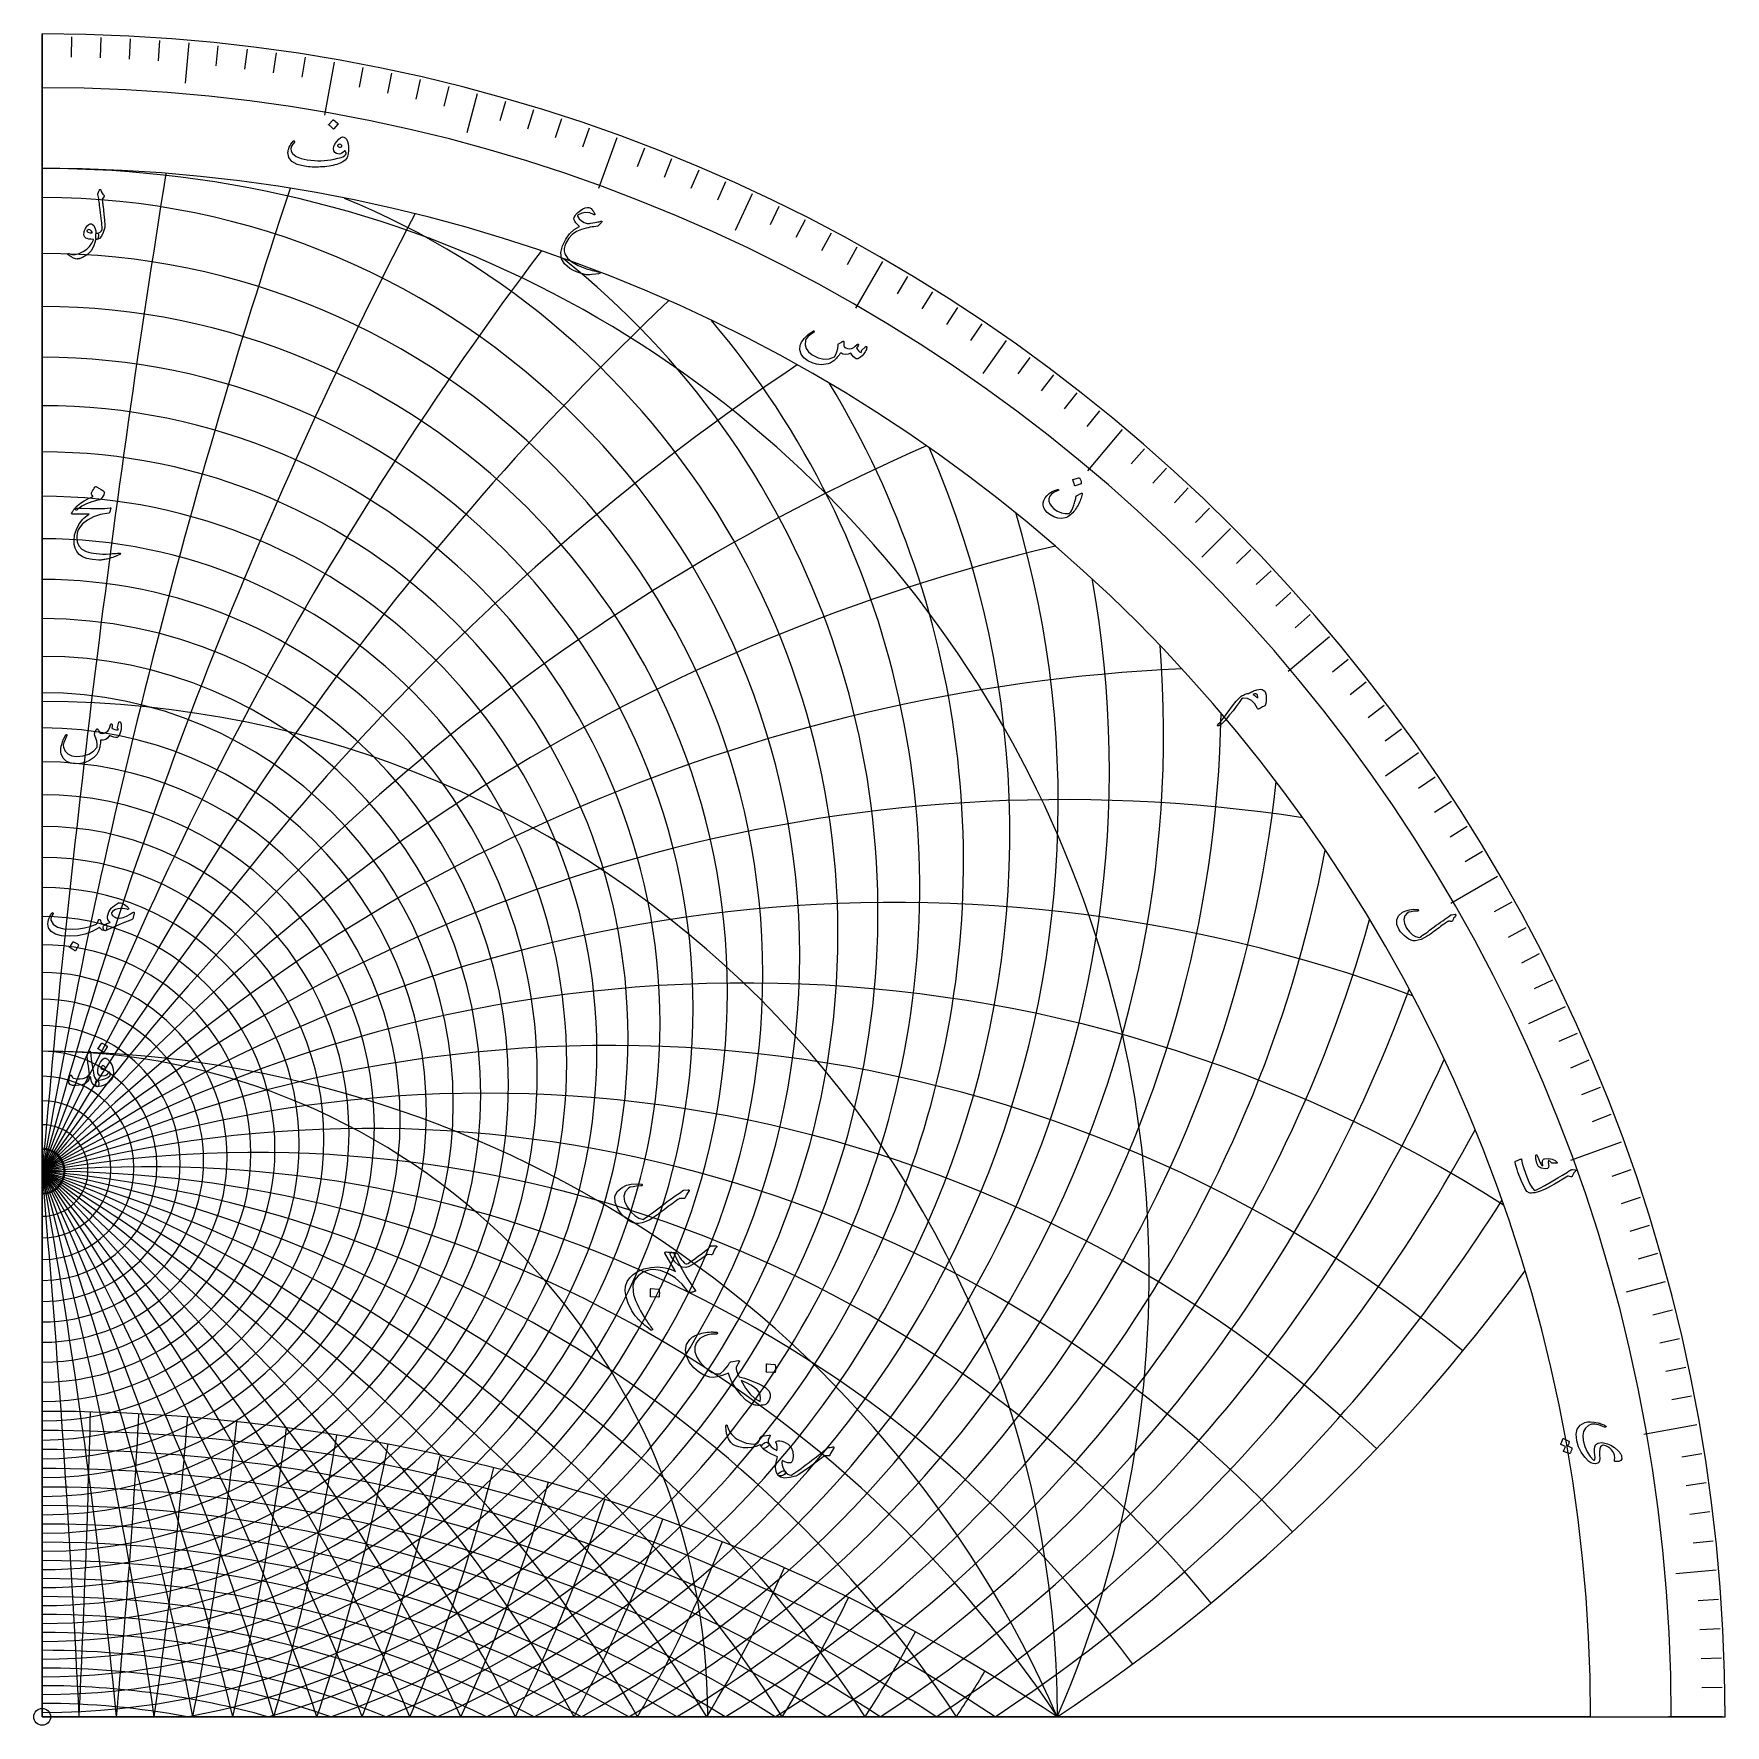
# Model space of a CAD drawing. Header units: millimetres. Extents: x -1 to 135, y -1 to 135.
import ezdxf

# ---------------------------------------------------------------- set-up
doc = ezdxf.new("R2010")
doc.units = ezdxf.units.MM
for name, color, linetype in [('CUT_INNER', 6, 'Continuous'), ('CUT_OUTER', 1, 'Continuous'), ('ENGRAVE', 7, 'Continuous'), ('ENGRAVE_FINE', 8, 'Continuous'), ('TEXT', 5, 'Continuous')]:
    doc.layers.add(name, color=color, linetype=linetype)

msp = doc.modelspace()

# ---------------------------------------------------------------- linework, layer by layer
at = {"layer": 'CUT_INNER'}
msp.add_circle((0, 0), 0.675, dxfattribs=at)
at = {"layer": 'CUT_OUTER'}
for points in [[(0, 135), (0, 135), (0, 0)], [(0, 0), (135, 0), (135, 0)]]:
    msp.add_lwpolyline(points, dxfattribs=at)
msp.add_arc((0, 0), 135, 360, 90, dxfattribs=at)
at = {"layer": 'ENGRAVE'}
for points in [[(0, 0), (0, 135)], [(0, 134.78), (0, 130.46)], [(11.75, 134.27), (11.46, 131.04)], [(23.41, 132.74), (22.65, 128.48)], [(34.88, 130.19), (34.05, 127.06)], [(46.1, 126.66), (44.62, 122.6)], [(0, 0), (0, 124.2)], [(0, 124.2), (0, 0)], [(0, 0), (0, 124.2)], [(0, 124.2), (0, 0)], [(56.96, 122.16), (55.59, 119.22)], [(67.39, 116.73), (65.23, 112.99)], [(77.31, 110.41), (75.45, 107.75)], [(86.64, 103.25), (83.86, 99.94)], [(95.31, 95.31), (93.02, 93.02)], [(103.25, 86.64), (99.94, 83.86)], [(110.41, 77.31), (107.75, 75.45)], [(116.73, 67.39), (112.99, 65.23)], [(122.16, 56.96), (119.22, 55.59)], [(126.66, 46.1), (122.6, 44.62)], [(130.19, 34.88), (127.06, 34.05)], [(132.74, 23.41), (128.48, 22.65)], [(134.27, 11.75), (131.04, 11.46)], [(0, 0), (135, 0)], [(0, 0), (124.2, 0)], [(0, 0), (124.2, 0)], [(124.2, 0), (0, 0)], [(124.2, 0), (0, 0)], [(134.78, 0), (130.46, 0)]]:
    msp.add_lwpolyline(points, dxfattribs=at)
for centre, radius, start, end in [((0, 0), 130.68, 0, 90), ((0, 0), 124.2, 0, 90), ((0, 0), 124.2, 360, 90), ((0, 0), 124.2, 360, 90), ((0, 0), 124.2, 360, 90), ((0, 0), 124.2, 360, 90), ((0, 35.41), 88.79, 336.5, 90), ((0, 35.41), 88.79, 336.5, 90), ((0, 64.55), 67.04, 285.6583, 51.4117), ((0, 64.55), 67.04, 285.6583, 51.4117), ((0, 56.84), 52.21, 270, 90), ((0, 56.84), 52.21, 270, 90), ((0, 51.52), 39.71, 270, 90), ((0, 51.52), 39.71, 270, 90), ((0, 75.96), 85.6, 297.4513, 10.3207), ((0, 75.96), 85.6, 297.4513, 10.3207), ((0, 0), 81.43, 360, 90), ((0, 0), 81.43, 360, 90), ((0, 0), 81.43, 360, 90), ((0, 0), 81.43, 360, 90), ((0, 47.89), 28.71, 270, 90), ((0, 47.89), 28.71, 270, 90), ((0, 45.52), 18.67, 270, 90), ((0, 45.52), 18.67, 270, 90), ((0, 93.58), 110.52, 302.1401, 344.4456), ((0, 93.58), 110.52, 302.1401, 344.4456), ((0, 0), 53.39, 360, 90), ((0, 0), 53.39, 360, 90), ((0, 0), 53.39, 360, 90), ((0, 0), 53.39, 360, 90), ((0, 44.19), 9.2, 270, 90), ((0, 44.19), 9.2, 270, 90), ((0, -35.41), 88.79, 23.5, 90), ((0, -35.41), 88.79, 23.5, 90), ((0, 43.75), 1.75, 270, 90), ((0, 43.75), 1.75, 270, 90), ((0, -53.9), 97.65, 33.5, 90), ((0, -53.9), 97.65, 33.5, 90), ((0, -53.9), 97.65, 33.5, 90), ((0, -53.9), 97.65, 33.5, 90), ((0, 123.03), 147.53, 303.5, 323.7289), ((0, 123.03), 147.53, 303.5, 323.7289), ((0, -123.03), 147.53, 56.5, 90), ((0, -123.03), 147.53, 56.5, 90), ((0, -93.58), 110.52, 57.8599, 90), ((0, -93.58), 110.52, 57.8599, 90), ((0, -75.96), 85.6, 62.5487, 90), ((0, -75.96), 85.6, 62.5487, 90), ((0, -64.55), 67.04, 74.3417, 90), ((0, -64.55), 67.04, 74.3417, 90)]:
    msp.add_arc(centre, radius, start, end, dxfattribs=at)
at = {"layer": 'ENGRAVE_FINE'}
for points in [[(2.35, 134.76), (2.32, 133.14)], [(4.7, 134.7), (4.65, 133.08)], [(7.05, 134.6), (6.97, 132.98)], [(9.4, 134.46), (9.29, 132.84)], [(14.09, 134.05), (13.92, 132.43)], [(16.43, 133.78), (16.23, 132.17)], [(18.76, 133.47), (18.53, 131.87)], [(21.08, 133.12), (20.83, 131.52)], [(25.72, 132.31), (25.41, 130.72)], [(28.02, 131.84), (27.69, 130.25)], [(30.32, 131.33), (29.96, 129.75)], [(32.61, 130.78), (32.22, 129.21)], [(37.15, 129.56), (36.7, 128.01)], [(39.41, 128.89), (38.93, 127.35)], [(41.65, 128.19), (41.15, 126.65)], [(43.88, 127.44), (43.35, 125.91)], [(48.3, 125.83), (47.72, 124.32)], [(50.49, 124.97), (49.88, 123.47)], [(52.66, 124.07), (52.03, 122.58)], [(54.82, 123.13), (54.16, 121.65)], [(59.09, 121.14), (58.38, 119.69)], [(61.19, 120.09), (60.46, 118.65)], [(63.28, 119.01), (62.52, 117.58)], [(65.34, 117.88), (64.56, 116.47)], [(69.42, 115.53), (68.58, 114.14)], [(71.42, 114.3), (70.57, 112.93)], [(73.41, 113.04), (72.53, 111.68)], [(75.37, 111.74), (74.46, 110.4)], [(79.22, 109.04), (78.27, 107.73)], [(81.11, 107.64), (80.14, 106.35)], [(82.98, 106.21), (81.98, 104.93)], [(84.82, 104.75), (83.8, 103.49)], [(88.43, 101.72), (87.36, 100.5)], [(90.19, 100.16), (89.1, 98.96)], [(91.92, 98.57), (90.82, 97.39)], [(93.63, 96.96), (92.5, 95.79)], [(96.96, 93.63), (95.79, 92.5)], [(98.57, 91.92), (97.39, 90.82)], [(100.16, 90.19), (98.96, 89.1)], [(101.72, 88.43), (100.5, 87.36)], [(104.75, 84.82), (103.49, 83.8)], [(106.21, 82.98), (104.93, 81.98)], [(107.64, 81.11), (106.35, 80.14)], [(109.04, 79.22), (107.73, 78.27)], [(111.74, 75.37), (110.4, 74.46)], [(113.04, 73.41), (111.68, 72.53)], [(114.3, 71.42), (112.93, 70.57)], [(115.53, 69.42), (114.14, 68.58)], [(117.88, 65.34), (116.47, 64.56)], [(119.01, 63.28), (117.58, 62.52)], [(120.09, 61.19), (118.65, 60.46)], [(121.14, 59.09), (119.69, 58.38)], [(123.13, 54.82), (121.65, 54.16)], [(124.07, 52.66), (122.58, 52.03)], [(124.97, 50.49), (123.47, 49.88)], [(125.83, 48.3), (124.32, 47.72)], [(127.44, 43.88), (125.91, 43.35)], [(128.19, 41.65), (126.65, 41.15)], [(128.89, 39.41), (127.35, 38.93)], [(129.56, 37.15), (128.01, 36.7)], [(130.78, 32.61), (129.21, 32.22)], [(131.33, 30.32), (129.75, 29.96)], [(131.84, 28.02), (130.25, 27.69)], [(132.31, 25.72), (130.72, 25.41)], [(133.12, 21.08), (131.52, 20.83)], [(133.47, 18.76), (131.87, 18.53)], [(133.78, 16.43), (132.17, 16.23)], [(134.05, 14.09), (132.43, 13.92)], [(134.46, 9.4), (132.84, 9.29)], [(134.6, 7.05), (132.98, 6.97)], [(134.7, 4.7), (133.08, 4.65)], [(134.76, 2.35), (133.14, 2.32)]]:
    msp.add_lwpolyline(points, dxfattribs=at)
for centre, radius, start, end in [((1116.15, -53.9), 1120.41, 170.8742, 175), ((1116.15, -53.9), 1120.41, 170.8742, 175), ((1116.15, -53.9), 1120.41, 170.8742, 175), ((1116.15, -53.9), 1120.41, 170.8742, 175), ((553.8, -53.9), 562.34, 161.7081, 170), ((553.8, -53.9), 562.34, 161.7081, 170), ((553.8, -53.9), 562.34, 161.7081, 170), ((553.8, -53.9), 562.34, 161.7081, 170), ((0, 61.11), 60.76, 270, 90), ((0, 61.11), 60.76, 270, 90), ((0, 62.76), 63.83, 280.4858, 67.6706), ((0, 62.76), 63.83, 280.4858, 67.6706), ((364.44, -53.9), 377.29, 152.4603, 165), ((364.44, -53.9), 377.29, 152.4603, 165), ((364.44, -53.9), 377.29, 152.4603, 165), ((364.44, -53.9), 377.29, 152.4603, 165), ((268.29, -53.9), 285.51, 143.0876, 160), ((268.29, -53.9), 285.51, 143.0876, 160), ((268.29, -53.9), 285.51, 143.0876, 160), ((268.29, -53.9), 285.51, 143.0876, 160), ((0, 59.58), 57.8, 270, 90), ((0, 59.58), 57.8, 270, 90), ((209.41, -53.9), 231.06, 133.5433, 155), ((209.41, -53.9), 231.06, 133.5433, 155), ((209.41, -53.9), 231.06, 133.5433, 155), ((209.41, -53.9), 231.06, 133.5433, 155), ((0, 58.16), 54.96, 270, 90), ((0, 58.16), 54.96, 270, 90), ((0, 66.48), 70.39, 289.1899, 40.2836), ((0, 66.48), 70.39, 289.1899, 40.2836), ((169.14, -53.9), 195.3, 123.7773, 150), ((169.14, -53.9), 195.3, 123.7773, 150), ((169.14, -53.9), 195.3, 123.7773, 150), ((169.14, -53.9), 195.3, 123.7773, 150), ((0, 68.57), 73.9, 291.9082, 31.281), ((0, 68.57), 73.9, 291.9082, 31.281), ((0, 55.61), 49.56, 270, 90), ((0, 55.61), 49.56, 270, 90), ((139.46, -53.9), 170.25, 113.7348, 145), ((139.46, -53.9), 170.25, 113.7348, 145), ((139.46, -53.9), 170.25, 113.7348, 145), ((139.46, -53.9), 170.25, 113.7348, 145), ((0, 70.83), 77.6, 294.1046, 23.5258), ((0, 70.83), 77.6, 294.1046, 23.5258), ((0, 54.47), 46.99, 270, 90), ((0, 54.47), 46.99, 270, 90), ((0, 53.41), 44.49, 270, 90), ((0, 53.41), 44.49, 270, 90), ((0, 73.29), 81.49, 295.924, 16.6143), ((0, 73.29), 81.49, 295.924, 16.6143), ((0, 52.43), 42.07, 270, 90), ((0, 52.43), 42.07, 270, 90), ((116.37, -53.9), 151.92, 103.3568, 140), ((116.37, -53.9), 151.92, 103.3568, 140), ((116.37, -53.9), 151.92, 103.3568, 140), ((116.37, -53.9), 151.92, 103.3568, 140), ((0, 50.68), 37.41, 270, 90), ((0, 50.68), 37.41, 270, 90), ((0, 78.87), 89.95, 298.7413, 4.5037), ((0, 78.87), 89.95, 298.7413, 4.5037), ((0, 49.89), 35.17, 270, 90), ((0, 49.89), 35.17, 270, 90), ((97.65, -53.9), 138.1, 92.5818, 135), ((97.65, -53.9), 138.1, 92.5818, 135), ((97.65, -53.9), 138.1, 92.5818, 135), ((97.65, -53.9), 138.1, 92.5818, 135), ((0, 49.17), 32.97, 270, 90), ((0, 49.17), 32.97, 270, 90), ((0, 82.05), 94.58, 299.8316, 359.0676), ((0, 82.05), 94.58, 299.8316, 359.0676), ((0, 48.5), 30.82, 270, 90), ((0, 48.5), 30.82, 270, 90), ((0, 85.53), 99.53, 300.7491, 353.9443), ((0, 85.53), 99.53, 300.7491, 353.9443), ((0, 47.32), 26.64, 270, 90), ((0, 47.32), 26.64, 270, 90), ((81.94, -53.9), 127.47, 81.3496, 130), ((81.94, -53.9), 127.47, 81.3496, 130), ((81.94, -53.9), 127.47, 81.3496, 130), ((81.94, -53.9), 127.47, 81.3496, 130), ((0, 46.81), 24.61, 270, 90), ((0, 46.81), 24.61, 270, 90), ((0, 89.36), 104.82, 301.5137, 349.0832), ((0, 89.36), 104.82, 301.5137, 349.0832), ((0, 46.33), 22.6, 270, 90), ((0, 46.33), 22.6, 270, 90), ((0, 45.91), 20.62, 270, 90), ((0, 45.91), 20.62, 270, 90), ((68.38, -53.9), 119.21, 69.6102, 125), ((68.38, -53.9), 119.21, 69.6102, 125), ((68.38, -53.9), 119.21, 69.6102, 125), ((68.38, -53.9), 119.21, 69.6102, 125), ((0, 45.18), 16.74, 270, 90), ((0, 45.18), 16.74, 270, 90), ((0, 44.87), 14.83, 270, 90), ((0, 44.87), 14.83, 270, 90), ((56.38, -53.9), 112.76, 57.3411, 120), ((56.38, -53.9), 112.76, 57.3411, 120), ((56.38, -53.9), 112.76, 57.3411, 120), ((56.38, -53.9), 112.76, 57.3411, 120), ((0, 98.25), 116.68, 302.6395, 340.0011), ((0, 98.25), 116.68, 302.6395, 340.0011), ((0, 44.61), 12.94, 270, 90), ((0, 44.61), 12.94, 270, 90), ((0, 44.38), 11.06, 270, 90), ((0, 44.38), 11.06, 270, 90), ((45.54, -53.9), 107.75, 50.5741, 115), ((45.54, -53.9), 107.75, 50.5741, 115), ((45.54, -53.9), 107.75, 50.5741, 115), ((45.54, -53.9), 107.75, 50.5741, 115), ((0, 103.44), 123.36, 303.0201, 335.7253), ((0, 103.44), 123.36, 303.0201, 335.7253), ((0, 44.03), 7.35, 270, 90), ((0, 44.03), 7.35, 270, 90), ((35.54, -53.9), 103.92, 46.5184, 110), ((35.54, -53.9), 103.92, 46.5184, 110), ((35.54, -53.9), 103.92, 46.5184, 110), ((35.54, -53.9), 103.92, 46.5184, 110), ((0, 43.91), 5.5, 270, 90), ((0, 43.91), 5.5, 270, 90), ((0, 43.82), 3.67, 270, 90), ((0, 43.82), 3.67, 270, 90), ((26.17, -53.9), 101.09, 42.8328, 105), ((26.17, -53.9), 101.09, 42.8328, 105), ((26.17, -53.9), 101.09, 42.8328, 105), ((26.17, -53.9), 101.09, 42.8328, 105), ((0, 109.22), 130.66, 303.288, 331.5984), ((0, 109.22), 130.66, 303.288, 331.5984), ((0, 43.77), 1.83, 270, 90), ((0, 43.77), 1.83, 270, 90), ((17.22, -53.9), 99.16, 39.4635, 100), ((17.22, -53.9), 99.16, 39.4635, 100), ((17.22, -53.9), 99.16, 39.4635, 100), ((17.22, -53.9), 99.16, 39.4635, 100), ((8.54, -53.9), 98.02, 36.3652, 95), ((8.54, -53.9), 98.02, 36.3652, 95), ((8.54, -53.9), 98.02, 36.3652, 95), ((8.54, -53.9), 98.02, 36.3652, 95), ((-1116.15, -53.9), 1120.41, 2.75725, 5), ((-1116.15, -53.9), 1120.41, 2.75725, 5), ((-553.8, -53.9), 562.34, 5.4998, 10), ((-553.8, -53.9), 562.34, 5.4998, 10), ((-364.44, -53.9), 377.29, 8.2129, 15), ((-364.44, -53.9), 377.29, 8.2129, 15), ((-268.29, -53.9), 285.51, 10.8812, 20), ((-268.29, -53.9), 285.51, 10.8812, 20), ((-209.41, -53.9), 231.06, 13.489, 25), ((-209.41, -53.9), 231.06, 13.489, 25), ((-169.14, -53.9), 195.3, 16.0197, 30), ((-169.14, -53.9), 195.3, 16.0197, 30), ((-139.46, -53.9), 170.25, 18.4561, 35), ((-139.46, -53.9), 170.25, 18.4561, 35), ((-116.37, -53.9), 151.92, 20.7799, 40), ((-116.37, -53.9), 151.92, 20.7799, 40), ((-97.65, -53.9), 138.1, 22.9718, 45), ((-97.65, -53.9), 138.1, 22.9718, 45), ((-81.94, -53.9), 127.47, 25.012, 50), ((-81.94, -53.9), 127.47, 25.012, 50), ((-68.38, -53.9), 119.21, 26.8798, 55), ((-68.38, -53.9), 119.21, 26.8798, 55), ((-56.38, -53.9), 112.76, 28.5543, 60), ((-56.38, -53.9), 112.76, 28.5543, 60), ((-45.54, -53.9), 107.75, 30.0149, 65), ((-45.54, -53.9), 107.75, 30.0149, 65), ((-35.54, -53.9), 103.92, 31.2418, 70), ((-35.54, -53.9), 103.92, 31.2418, 70), ((-26.17, -53.9), 101.09, 32.2172, 75), ((-26.17, -53.9), 101.09, 32.2172, 75), ((-17.22, -53.9), 99.16, 32.9258, 80), ((-17.22, -53.9), 99.16, 32.9258, 80), ((-8.54, -53.9), 98.02, 33.3558, 85), ((-8.54, -53.9), 98.02, 33.3558, 85), ((-8.54, -53.9), 98.02, 33.3558, 85), ((-8.54, -53.9), 98.02, 33.3558, 85), ((-17.22, -53.9), 99.16, 32.9258, 80), ((-17.22, -53.9), 99.16, 32.9258, 80), ((-26.17, -53.9), 101.09, 32.2172, 75), ((-26.17, -53.9), 101.09, 32.2172, 75), ((-35.54, -53.9), 103.92, 31.2418, 70), ((-35.54, -53.9), 103.92, 31.2418, 70), ((-45.54, -53.9), 107.75, 30.0149, 65), ((-45.54, -53.9), 107.75, 30.0149, 65), ((-56.38, -53.9), 112.76, 28.5543, 60), ((-56.38, -53.9), 112.76, 28.5543, 60), ((-68.38, -53.9), 119.21, 26.8798, 55), ((-68.38, -53.9), 119.21, 26.8798, 55), ((-81.94, -53.9), 127.47, 25.012, 50), ((-81.94, -53.9), 127.47, 25.012, 50), ((-97.65, -53.9), 138.1, 22.9718, 45), ((-97.65, -53.9), 138.1, 22.9718, 45), ((-116.37, -53.9), 151.92, 20.7799, 40), ((-116.37, -53.9), 151.92, 20.7799, 40), ((-139.46, -53.9), 170.25, 18.4561, 35), ((-139.46, -53.9), 170.25, 18.4561, 35), ((-169.14, -53.9), 195.3, 16.0197, 30), ((-169.14, -53.9), 195.3, 16.0197, 30), ((-209.41, -53.9), 231.06, 13.489, 25), ((-209.41, -53.9), 231.06, 13.489, 25), ((-268.29, -53.9), 285.51, 10.8812, 20), ((-268.29, -53.9), 285.51, 10.8812, 20), ((-364.44, -53.9), 377.29, 8.2129, 15), ((-364.44, -53.9), 377.29, 8.2129, 15), ((-553.8, -53.9), 562.34, 5.4998, 10), ((-553.8, -53.9), 562.34, 5.4998, 10), ((-1116.15, -53.9), 1120.41, 2.75725, 5), ((-1116.15, -53.9), 1120.41, 2.75725, 5), ((0, 115.71), 138.67, 303.4472, 327.6042), ((0, 115.71), 138.67, 303.4472, 327.6042), ((-1116.15, 53.9), 1120.41, 357.24275, 358.4943), ((-1116.15, 53.9), 1120.41, 357.24275, 358.4943), ((-1116.15, 53.9), 1120.41, 357.24275, 358.4943), ((-1116.15, 53.9), 1120.41, 357.24275, 358.4943), ((-553.8, 53.9), 562.34, 354.5002, 356.9834), ((-553.8, 53.9), 562.34, 354.5002, 356.9834), ((-553.8, 53.9), 562.34, 354.5002, 356.9834), ((-553.8, 53.9), 562.34, 354.5002, 356.9834), ((-364.44, 53.9), 377.29, 351.7871, 355.4619), ((-364.44, 53.9), 377.29, 351.7871, 355.4619), ((-364.44, 53.9), 377.29, 351.7871, 355.4619), ((-364.44, 53.9), 377.29, 351.7871, 355.4619), ((-268.29, 53.9), 285.51, 349.1188, 353.9245), ((-268.29, 53.9), 285.51, 349.1188, 353.9245), ((-268.29, 53.9), 285.51, 349.1188, 353.9245), ((-268.29, 53.9), 285.51, 349.1188, 353.9245), ((-209.41, 53.9), 231.06, 346.511, 352.3655), ((-209.41, 53.9), 231.06, 346.511, 352.3655), ((-209.41, 53.9), 231.06, 346.511, 352.3655), ((-209.41, 53.9), 231.06, 346.511, 352.3655), ((0, -115.71), 138.67, 56.5528, 90), ((0, -115.71), 138.67, 56.5528, 90), ((-169.14, 53.9), 195.3, 343.9803, 350.7789), ((-169.14, 53.9), 195.3, 343.9803, 350.7789), ((-169.14, 53.9), 195.3, 343.9803, 350.7789), ((-169.14, 53.9), 195.3, 343.9803, 350.7789), ((-139.46, 53.9), 170.25, 341.5439, 349.1584), ((-139.46, 53.9), 170.25, 341.5439, 349.1584), ((-139.46, 53.9), 170.25, 341.5439, 349.1584), ((-139.46, 53.9), 170.25, 341.5439, 349.1584), ((0, -109.22), 130.66, 56.712, 90), ((0, -109.22), 130.66, 56.712, 90), ((-116.37, 53.9), 151.92, 339.2201, 347.4972), ((-116.37, 53.9), 151.92, 339.2201, 347.4972), ((-116.37, 53.9), 151.92, 339.2201, 347.4972), ((-116.37, 53.9), 151.92, 339.2201, 347.4972), ((0, -103.44), 123.36, 56.9799, 90), ((0, -103.44), 123.36, 56.9799, 90), ((-97.65, 53.9), 138.1, 337.0282, 345.7879), ((-97.65, 53.9), 138.1, 337.0282, 345.7879), ((-97.65, 53.9), 138.1, 337.0282, 345.7879), ((-97.65, 53.9), 138.1, 337.0282, 345.7879), ((0, -98.25), 116.68, 57.3605, 90), ((0, -98.25), 116.68, 57.3605, 90), ((-81.94, 53.9), 127.47, 334.988, 344.0223), ((-81.94, 53.9), 127.47, 334.988, 344.0223), ((-81.94, 53.9), 127.47, 334.988, 344.0223), ((-81.94, 53.9), 127.47, 334.988, 344.0223), ((-68.38, 53.9), 119.21, 333.1202, 342.1914), ((-68.38, 53.9), 119.21, 333.1202, 342.1914), ((-68.38, 53.9), 119.21, 333.1202, 342.1914), ((-68.38, 53.9), 119.21, 333.1202, 342.1914), ((0, -89.36), 104.82, 58.4863, 90), ((0, -89.36), 104.82, 58.4863, 90), ((-56.38, 53.9), 112.76, 331.4457, 340.2851), ((-56.38, 53.9), 112.76, 331.4457, 340.2851), ((-56.38, 53.9), 112.76, 331.4457, 340.2851), ((-56.38, 53.9), 112.76, 331.4457, 340.2851), ((0, -85.53), 99.53, 59.2509, 90), ((0, -85.53), 99.53, 59.2509, 90), ((-45.54, 53.9), 107.75, 329.9851, 338.2921), ((-45.54, 53.9), 107.75, 329.9851, 338.2921), ((-45.54, 53.9), 107.75, 329.9851, 338.2921), ((-45.54, 53.9), 107.75, 329.9851, 338.2921), ((0, -82.05), 94.58, 60.1684, 90), ((0, -82.05), 94.58, 60.1684, 90), ((0, -78.87), 89.95, 61.2587, 90), ((0, -78.87), 89.95, 61.2587, 90), ((-35.54, 53.9), 103.92, 328.7582, 336.1994), ((-35.54, 53.9), 103.92, 328.7582, 336.1994), ((-35.54, 53.9), 103.92, 328.7582, 336.1994), ((-35.54, 53.9), 103.92, 328.7582, 336.1994), ((-26.17, 53.9), 101.09, 327.7828, 333.9923), ((-26.17, 53.9), 101.09, 327.7828, 333.9923), ((-26.17, 53.9), 101.09, 327.7828, 333.9923), ((-26.17, 53.9), 101.09, 327.7828, 333.9923), ((0, -73.29), 81.49, 64.076, 90), ((0, -73.29), 81.49, 64.076, 90), ((-17.22, 53.9), 99.16, 327.0742, 331.6537), ((-17.22, 53.9), 99.16, 327.0742, 331.6537), ((-17.22, 53.9), 99.16, 327.0742, 331.6537), ((-17.22, 53.9), 99.16, 327.0742, 331.6537), ((0, -70.83), 77.6, 65.8954, 90), ((0, -70.83), 77.6, 65.8954, 90), ((0, -68.57), 73.9, 68.0918, 90), ((0, -68.57), 73.9, 68.0918, 90), ((0, -66.48), 70.39, 70.8101, 90), ((0, -66.48), 70.39, 70.8101, 90), ((-8.54, 53.9), 98.02, 326.6442, 329.164), ((-8.54, 53.9), 98.02, 326.6442, 329.164), ((-8.54, 53.9), 98.02, 326.6442, 329.164), ((-8.54, 53.9), 98.02, 326.6442, 329.164), ((0, -62.76), 63.83, 79.5142, 90), ((0, -62.76), 63.83, 79.5142, 90)]:
    msp.add_arc(centre, radius, start, end, dxfattribs=at)
at = {"layer": 'TEXT'}
for points in [[(23.32, 128.08), (23.33, 128.09), (23.34, 128.09), (23.35, 128.09), (23.37, 128.09), (23.47, 128.02), (23.56, 127.95), (23.65, 127.87), (23.73, 127.78), (23.73, 127.77), (23.73, 127.76), (23.73, 127.75), (23.72, 127.74), (23.38, 127.37), (23.37, 127.36), (23.36, 127.36), (23.34, 127.37), (23.33, 127.39), (23.31, 127.4), (23.29, 127.42), (23.26, 127.45), (23.23, 127.48), (23.18, 127.53), (23.12, 127.58), (23.06, 127.63), (22.98, 127.7), (22.97, 127.71), (22.97, 127.72), (22.97, 127.73), (22.98, 127.73)], [(24.09, 126.73), (24.2, 126.71), (24.31, 126.65), (24.4, 126.54), (24.48, 126.37), (24.54, 126.17), (24.57, 125.94), (24.57, 125.67), (24.54, 125.37), (24.52, 125.27), (24.5, 125.17), (24.46, 125.08), (24.42, 125.01), (24.29, 124.86), (24.11, 124.73), (23.89, 124.62), (23.62, 124.52), (23.47, 124.48), (23.32, 124.44), (23.17, 124.41), (23.01, 124.38), (22.84, 124.36), (22.68, 124.34), (22.5, 124.32), (22.33, 124.32), (22.15, 124.31), (21.98, 124.31), (21.81, 124.31), (21.65, 124.31), (21.49, 124.32), (21.34, 124.34), (21.19, 124.35), (21.04, 124.38), (20.44, 124.53), (20.02, 124.76), (19.77, 125.08), (19.71, 125.48), (19.72, 125.57), (19.74, 125.67), (19.77, 125.78), (19.82, 125.9), (19.88, 126.04), (19.95, 126.16), (20.04, 126.28), (20.14, 126.39), (20.15, 126.41), (20.17, 126.41), (20.18, 126.42), (20.2, 126.42), (20.22, 126.41), (20.23, 126.4), (20.24, 126.39), (20.25, 126.37), (20.25, 126.35), (20.24, 126.33), (20.24, 126.32), (20.23, 126.31), (20.03, 126.04), (19.94, 125.8), (19.96, 125.58), (20.08, 125.39), (20.38, 125.17), (20.77, 125), (21.26, 124.89), (21.84, 124.83), (22.1, 124.82), (22.36, 124.82), (22.62, 124.84), (22.89, 124.87), (23.16, 124.9), (23.43, 124.95), (23.7, 125.02), (23.98, 125.09), (24.12, 125.14), (24.24, 125.21), (24.33, 125.28), (24.38, 125.37), (24.38, 125.44), (24.36, 125.51), (24.33, 125.57), (24.28, 125.63), (24.28, 125.63), (24.27, 125.63), (24.26, 125.62), (24.25, 125.61), (24.14, 125.5), (24.03, 125.42), (23.92, 125.37), (23.81, 125.36), (23.61, 125.4), (23.47, 125.48), (23.39, 125.62), (23.36, 125.81), (23.39, 125.97), (23.48, 126.15), (23.63, 126.36), (23.83, 126.59), (23.89, 126.64), (23.96, 126.69), (24.02, 126.71), (24.09, 126.73)], [(24.01, 125.94), (24.03, 125.96), (24.04, 125.99), (24.04, 126.01), (24.02, 126.04), (23.94, 126.12), (23.86, 126.15), (23.78, 126.13), (23.7, 126.07), (23.69, 126.05), (23.69, 126.03), (23.69, 126.01), (23.7, 125.99), (23.76, 125.93), (23.84, 125.9), (23.92, 125.9), (24.01, 125.94)], [(4.48, 122.21), (4.52, 122.3), (4.55, 122.38), (4.57, 122.43), (4.58, 122.46), (4.59, 122.49), (4.6, 122.5), (4.62, 122.51), (4.64, 122.51), (4.66, 122.51), (4.67, 122.5), (4.69, 122.48), (4.7, 122.46), (4.74, 122.34), (4.8, 122.23), (4.86, 122.13), (4.94, 122.05), (4.96, 122.02), (4.97, 121.99), (4.96, 121.96), (4.93, 121.92), (4.81, 121.75), (4.82, 121.67), (4.83, 121.59), (4.83, 121.52), (4.84, 121.44), (4.85, 121.37), (4.86, 121.3), (4.87, 121.23), (4.88, 121.16), (4.95, 120.53), (5, 120.04), (5.02, 119.69), (5.01, 119.47), (4.9, 119.07), (4.76, 118.78), (4.59, 118.59), (4.39, 118.51), (4.38, 118.51), (4.38, 118.51), (4.37, 118.51), (4.37, 118.51), (4.33, 118.54), (4.31, 118.61), (4.3, 118.73), (4.3, 118.88), (4.31, 118.94), (4.33, 118.98), (4.35, 119), (4.39, 119.01), (4.53, 119.04), (4.65, 119.09), (4.74, 119.17), (4.82, 119.27), (4.81, 119.38), (4.8, 119.52), (4.79, 119.67), (4.77, 119.83), (4.75, 120.01), (4.73, 120.21), (4.7, 120.42), (4.68, 120.65), (4.65, 120.87), (4.62, 121.07), (4.6, 121.24), (4.58, 121.4), (4.56, 121.53), (4.55, 121.64), (4.54, 121.73), (4.53, 121.79), (4.47, 122.11), (4.47, 122.14), (4.47, 122.17), (4.47, 122.19), (4.48, 122.21)], [(43.75, 121.08), (43.84, 121.08), (43.93, 121.04), (44.02, 120.98), (44.11, 120.89), (44.15, 120.84), (44.19, 120.79), (44.22, 120.74), (44.25, 120.7), (44.28, 120.65), (44.3, 120.61), (44.31, 120.57), (44.32, 120.53), (44.33, 120.49), (44.31, 120.47), (44.28, 120.48), (44.23, 120.5), (43.93, 120.63), (43.61, 120.67), (43.28, 120.61), (42.95, 120.45), (42.93, 120.44), (42.93, 120.42), (42.93, 120.4), (42.94, 120.38), (43.08, 120.17), (43.25, 120), (43.46, 119.87), (43.7, 119.79), (43.75, 119.78), (43.81, 119.78), (43.89, 119.79), (43.98, 119.8), (44.16, 119.84), (44.32, 119.87), (44.46, 119.89), (44.58, 119.91), (44.67, 119.93), (44.75, 119.95), (44.8, 119.96), (44.83, 119.96), (44.88, 119.96), (44.89, 119.94), (44.88, 119.91), (44.85, 119.86), (44.73, 119.73), (44.64, 119.64), (44.57, 119.58), (44.53, 119.56), (44.4, 119.55), (44.26, 119.53), (44.12, 119.51), (43.96, 119.48), (43.8, 119.44), (43.63, 119.4), (43.45, 119.35), (43.26, 119.3), (42.86, 119.14), (42.51, 118.91), (42.23, 118.6), (42, 118.22), (41.92, 118), (41.88, 117.78), (41.88, 117.56), (41.93, 117.34), (42.13, 117.01), (42.48, 116.7), (42.98, 116.42), (43.65, 116.16), (43.75, 116.12), (43.87, 116.09), (43.99, 116.06), (44.12, 116.02), (44.27, 115.99), (44.42, 115.96), (44.57, 115.92), (44.74, 115.89), (44.77, 115.88), (44.79, 115.87), (44.8, 115.86), (44.8, 115.85), (44.75, 115.8), (44.62, 115.76), (44.41, 115.72), (44.1, 115.69), (43.92, 115.67), (43.77, 115.67), (43.64, 115.67), (43.54, 115.69), (43.17, 115.8), (42.85, 115.91), (42.56, 116.04), (42.32, 116.18), (41.9, 116.54), (41.66, 116.96), (41.61, 117.45), (41.74, 117.99), (42, 118.52), (42.3, 118.96), (42.67, 119.3), (43.09, 119.55), (42.93, 119.7), (42.8, 119.85), (42.72, 119.98), (42.66, 120.09), (42.65, 120.14), (42.65, 120.18), (42.66, 120.23), (42.68, 120.27), (42.74, 120.39), (42.81, 120.5), (42.88, 120.59), (42.97, 120.68), (43.17, 120.84), (43.37, 120.96), (43.56, 121.04), (43.75, 121.08)], [(4.28, 118.45), (4.15, 117.99), (3.92, 117.6), (3.62, 117.29), (3.22, 117.05), (3.16, 117.03), (3.11, 117.01), (3.05, 116.99), (3, 116.97), (2.95, 116.96), (2.89, 116.95), (2.84, 116.94), (2.8, 116.93), (2.68, 116.95), (2.52, 117.01), (2.32, 117.12), (2.08, 117.28), (2.05, 117.3), (2.04, 117.32), (2.03, 117.34), (2.04, 117.36), (2.05, 117.38), (2.07, 117.38), (2.09, 117.38), (2.12, 117.37), (2.37, 117.29), (2.64, 117.29), (2.95, 117.37), (3.29, 117.53), (3.57, 117.72), (3.79, 117.94), (3.98, 118.2), (4.11, 118.48), (4.11, 118.49), (4.1, 118.5), (4.1, 118.51), (4.09, 118.51), (3.9, 118.52), (3.73, 118.54), (3.6, 118.58), (3.49, 118.62), (3.41, 118.69), (3.36, 118.79), (3.34, 118.91), (3.35, 119.06), (3.35, 119.08), (3.35, 119.1), (3.36, 119.12), (3.36, 119.14), (3.37, 119.16), (3.38, 119.19), (3.38, 119.21), (3.39, 119.23), (3.46, 119.39), (3.54, 119.53), (3.63, 119.63), (3.74, 119.71), (3.85, 119.75), (3.95, 119.75), (4.04, 119.71), (4.13, 119.62), (4.2, 119.5), (4.25, 119.36), (4.29, 119.2), (4.31, 119.01), (4.32, 119.01), (4.33, 119.02), (4.34, 119.02), (4.35, 119.02), (4.36, 119.02), (4.37, 119.02), (4.38, 119.02), (4.39, 119.02), (4.43, 119.01), (4.46, 118.99), (4.48, 118.95), (4.5, 118.89), (4.5, 118.83), (4.5, 118.77), (4.49, 118.7), (4.48, 118.64), (4.46, 118.58), (4.44, 118.54), (4.42, 118.52), (4.39, 118.51), (4.29, 118.51), (4.29, 118.5), (4.29, 118.49), (4.28, 118.47), (4.28, 118.45)], [(4.01, 119.08), (3.95, 119.18), (3.88, 119.25), (3.81, 119.29), (3.74, 119.31), (3.69, 119.29), (3.65, 119.28), (3.62, 119.25), (3.59, 119.22), (3.58, 119.2), (3.58, 119.18), (3.58, 119.16), (3.6, 119.14), (3.66, 119.09), (3.74, 119.05), (3.85, 119.03), (3.99, 119.03), (4, 119.03), (4.01, 119.04), (4.01, 119.06), (4.01, 119.08)], [(66.03, 109.9), (66.05, 109.92), (66.07, 109.93), (66.09, 109.93), (66.1, 109.92), (66.12, 109.91), (66.14, 109.89), (66.14, 109.87), (66.14, 109.84), (66.13, 109.77), (66.11, 109.68), (66.07, 109.59), (66.01, 109.48), (65.9, 109.32), (65.77, 109.18), (65.63, 109.06), (65.47, 108.96), (65.42, 108.94), (65.38, 108.93), (65.34, 108.93), (65.3, 108.94), (65.18, 109), (65.07, 109.1), (64.96, 109.23), (64.86, 109.39), (64.64, 109.3), (64.43, 109.27), (64.23, 109.31), (64.05, 109.42), (63.98, 109.33), (63.92, 109.23), (63.85, 109.15), (63.78, 109.06), (63.72, 108.99), (63.65, 108.92), (63.58, 108.85), (63.51, 108.78), (63.37, 108.68), (63.21, 108.59), (63.05, 108.53), (62.86, 108.49), (62.48, 108.46), (62.11, 108.5), (61.76, 108.6), (61.42, 108.76), (61.08, 109.02), (60.87, 109.31), (60.77, 109.65), (60.8, 110.02), (60.84, 110.14), (60.91, 110.27), (61, 110.41), (61.12, 110.56), (61.27, 110.71), (61.44, 110.87), (61.63, 111.02), (61.84, 111.16), (61.86, 111.17), (61.87, 111.17), (61.89, 111.17), (61.9, 111.17), (61.92, 111.16), (61.93, 111.15), (61.93, 111.14), (61.94, 111.12), (61.94, 111.11), (61.93, 111.09), (61.92, 111.08), (61.91, 111.07), (61.63, 110.87), (61.42, 110.7), (61.28, 110.54), (61.22, 110.41), (61.19, 110.06), (61.27, 109.75), (61.46, 109.48), (61.76, 109.25), (62.24, 109.02), (62.69, 108.91), (63.13, 108.93), (63.55, 109.08), (63.66, 109.28), (63.75, 109.5), (63.81, 109.75), (63.85, 110.03), (63.85, 110.06), (63.85, 110.08), (63.86, 110.1), (63.88, 110.12), (63.94, 110.15), (63.99, 110.19), (64.04, 110.22), (64.09, 110.25), (64.13, 110.28), (64.17, 110.31), (64.21, 110.33), (64.24, 110.34), (64.26, 110.35), (64.27, 110.35), (64.28, 110.34), (64.29, 110.32), (64.29, 110.31), (64.29, 110.3), (64.3, 110.28), (64.3, 110.25), (64.3, 110.22), (64.3, 110.19), (64.3, 110.15), (64.3, 110.11), (64.31, 110.02), (64.31, 109.96), (64.32, 109.92), (64.34, 109.89), (64.46, 109.81), (64.59, 109.76), (64.75, 109.74), (64.92, 109.75), (65, 109.78), (65.1, 109.84), (65.22, 109.95), (65.36, 110.08), (65.38, 110.1), (65.39, 110.11), (65.41, 110.11), (65.43, 110.11), (65.45, 110.11), (65.46, 110.1), (65.47, 110.09), (65.48, 110.08), (65.48, 110.04), (65.46, 109.98), (65.4, 109.9), (65.32, 109.8), (65.39, 109.68), (65.47, 109.58), (65.56, 109.49), (65.68, 109.43), (65.7, 109.46), (65.71, 109.49), (65.72, 109.52), (65.72, 109.54), (65.72, 109.56), (65.72, 109.58), (65.72, 109.6), (65.73, 109.61)], [(83.15, 99.39), (83.16, 99.39), (83.17, 99.39), (83.18, 99.38), (83.2, 99.37), (83.25, 99.27), (83.3, 99.16), (83.33, 99.05), (83.35, 98.93), (83.35, 98.92), (83.35, 98.91), (83.34, 98.9), (83.33, 98.89), (82.85, 98.74), (82.84, 98.74), (82.83, 98.75), (82.82, 98.76), (82.81, 98.78), (82.81, 98.8), (82.8, 98.83), (82.79, 98.87), (82.77, 98.92), (82.75, 98.98), (82.73, 99.05), (82.7, 99.13), (82.67, 99.22), (82.66, 99.24), (82.66, 99.25), (82.67, 99.25), (82.68, 99.26)], [(4.47, 97.59), (3.98, 97.46), (3.55, 97.3), (3.18, 97.1), (2.86, 96.86), (2.81, 96.82), (2.76, 96.8), (2.72, 96.79), (2.68, 96.81), (2.64, 96.86), (2.65, 96.93), (2.7, 97.03), (2.81, 97.15), (3.07, 97.36), (3.37, 97.55), (3.7, 97.73), (4.08, 97.88), (3.97, 98.03), (3.95, 98.07), (3.94, 98.11), (3.94, 98.15), (3.95, 98.19), (4.03, 98.34), (4.1, 98.46), (4.16, 98.56), (4.22, 98.63), (4.25, 98.67), (4.29, 98.69), (4.32, 98.69), (4.36, 98.67), (4.55, 98.56), (4.72, 98.46), (4.85, 98.36), (4.96, 98.27), (4.98, 98.24), (4.99, 98.2), (4.98, 98.16), (4.97, 98.11), (4.94, 98.03), (4.88, 97.93), (4.8, 97.81), (4.7, 97.67), (4.67, 97.66), (4.62, 97.63), (4.56, 97.61), (4.47, 97.59)], [(83.41, 98.08), (83.39, 97.97), (83.36, 97.87), (83.33, 97.76), (83.29, 97.65), (83.25, 97.54), (83.2, 97.43), (83.15, 97.31), (83.09, 97.19), (83.03, 97.08), (82.96, 96.97), (82.89, 96.86), (82.82, 96.76), (82.74, 96.67), (82.66, 96.58), (82.57, 96.49), (82.48, 96.41), (82.37, 96.33), (82.27, 96.26), (82.16, 96.21), (82.05, 96.17), (81.76, 96.12), (81.46, 96.15), (81.14, 96.26), (80.82, 96.44), (80.61, 96.61), (80.45, 96.79), (80.35, 96.98), (80.29, 97.18), (80.3, 97.38), (80.34, 97.57), (80.44, 97.77), (80.58, 97.95), (80.76, 98.12), (80.97, 98.27), (81.19, 98.38), (81.44, 98.46), (81.47, 98.46), (81.5, 98.46), (81.52, 98.45), (81.53, 98.43), (81.53, 98.41), (81.52, 98.38), (81.49, 98.36), (81.45, 98.35), (81.17, 98.22), (80.96, 98.08), (80.82, 97.9), (80.75, 97.71), (80.75, 97.51), (80.82, 97.3), (80.96, 97.1), (81.16, 96.9), (81.45, 96.7), (81.75, 96.57), (82.06, 96.51), (82.37, 96.51), (82.38, 96.52), (82.39, 96.52), (82.4, 96.53), (82.41, 96.54), (82.5, 96.66), (82.58, 96.8), (82.66, 96.97), (82.74, 97.18), (82.78, 97.29), (82.81, 97.39), (82.84, 97.48), (82.86, 97.57), (82.89, 97.65), (82.9, 97.72), (82.91, 97.79), (82.92, 97.85), (82.93, 97.88), (82.94, 97.91), (82.95, 97.93), (82.97, 97.94), (83.36, 98.14), (83.39, 98.15), (83.41, 98.14), (83.42, 98.12), (83.41, 98.08)], [(3.15, 96.94), (3.87, 96.92), (4.49, 96.91), (5.02, 96.93), (5.44, 96.97), (5.46, 96.98), (5.47, 96.97), (5.48, 96.97), (5.49, 96.97), (5.49, 96.96), (5.49, 96.95), (5.5, 96.94), (5.49, 96.92), (5.48, 96.87), (5.47, 96.83), (5.46, 96.78), (5.45, 96.74), (5.44, 96.71), (5.43, 96.68), (5.42, 96.65), (5.42, 96.63), (5.4, 96.6), (5.38, 96.57), (5.35, 96.56), (5.33, 96.55), (4.68, 96.43), (4.11, 96.25), (3.63, 96), (3.24, 95.68), (3.04, 95.45), (2.89, 95.21), (2.8, 94.95), (2.77, 94.69), (2.8, 94.26), (2.94, 93.92), (3.18, 93.66), (3.52, 93.47), (3.7, 93.41), (3.89, 93.36), (4.1, 93.33), (4.33, 93.3), (4.58, 93.28), (4.84, 93.27), (5.12, 93.27), (5.42, 93.28), (5.53, 93.29), (5.63, 93.3), (5.73, 93.3), (5.83, 93.31), (5.93, 93.32), (6.03, 93.33), (6.12, 93.34), (6.21, 93.35), (6.23, 93.35), (6.25, 93.34), (6.26, 93.33), (6.27, 93.31), (6.27, 93.28), (6.26, 93.26), (6.25, 93.24), (6.23, 93.23), (6.08, 93.17), (5.93, 93.11), (5.78, 93.05), (5.65, 93), (5.53, 92.96), (5.41, 92.92), (5.31, 92.89), (5.21, 92.87), (5.12, 92.85), (5.03, 92.83), (4.94, 92.82), (4.86, 92.81), (4.78, 92.8), (4.7, 92.79), (4.62, 92.79), (4.54, 92.79), (4.02, 92.83), (3.58, 92.92), (3.23, 93.05), (2.97, 93.24), (2.78, 93.47), (2.64, 93.74), (2.57, 94.04), (2.55, 94.39), (2.6, 94.82), (2.74, 95.23), (2.94, 95.64), (3.23, 96.03), (3.34, 96.14), (3.46, 96.26), (3.61, 96.37), (3.76, 96.47), (2.4, 96.48), (2.37, 96.49), (2.36, 96.52), (2.36, 96.56), (2.39, 96.6), (2.43, 96.67), (2.47, 96.74), (2.51, 96.79), (2.54, 96.84), (2.57, 96.88), (2.6, 96.91), (2.62, 96.94), (2.63, 96.96), (2.67, 96.96), (2.77, 96.96), (2.93, 96.95), (3.15, 96.94)], [(96.77, 82.08), (96.84, 82.13), (96.92, 82.17), (97, 82.21), (97.08, 82.25), (97.17, 82.29), (97.25, 82.32), (97.34, 82.35), (97.42, 82.38), (97.59, 82.41), (97.73, 82.42), (97.85, 82.4), (97.95, 82.36), (98.06, 82.27), (98.13, 82.14), (98.18, 81.96), (98.19, 81.74), (98.19, 81.67), (98.19, 81.6), (98.18, 81.54), (98.18, 81.48), (98.17, 81.41), (98.16, 81.35), (98.15, 81.28), (98.13, 81.21), (98.12, 81.18), (98.11, 81.15), (98.09, 81.12), (98.07, 81.1), (97.97, 81.05), (97.88, 81), (97.8, 80.95), (97.73, 80.91), (97.68, 80.88), (97.63, 80.86), (97.6, 80.84), (97.58, 80.83), (97.55, 80.83), (97.52, 80.84), (97.5, 80.85), (97.48, 80.88), (97.26, 81.25), (96.99, 81.51), (96.68, 81.67), (96.34, 81.72), (96.31, 81.72), (96.28, 81.71), (96.26, 81.69), (96.24, 81.67), (96.01, 81.35), (95.78, 81.03), (95.52, 80.7), (95.25, 80.36), (94.88, 79.93), (94.59, 79.63), (94.39, 79.48), (94.28, 79.48), (94.26, 79.51), (94.27, 79.54), (94.29, 79.59), (94.34, 79.64), (94.43, 79.74), (94.53, 79.84), (94.63, 79.95), (94.73, 80.07), (94.83, 80.2), (94.93, 80.33), (95.03, 80.47), (95.14, 80.61), (95.49, 81.1), (95.78, 81.47), (96.01, 81.72), (96.18, 81.86), (96.26, 81.92), (96.35, 81.96), (96.43, 82), (96.5, 82.03), (96.58, 82.05), (96.65, 82.07), (96.71, 82.08), (96.77, 82.08)], [(97.11, 81.99), (97.16, 81.97), (97.21, 81.94), (97.26, 81.91), (97.31, 81.87), (97.36, 81.83), (97.41, 81.79), (97.46, 81.75), (97.52, 81.7), (97.51, 81.82), (97.49, 81.92), (97.46, 81.99), (97.43, 82.03), (97.36, 82.06), (97.28, 82.06), (97.2, 82.04), (97.11, 81.99)], [(6.14, 79.77), (6.15, 79.79), (6.16, 79.81), (6.18, 79.82), (6.2, 79.82), (6.22, 79.82), (6.24, 79.81), (6.26, 79.8), (6.27, 79.78), (6.3, 79.71), (6.32, 79.62), (6.34, 79.52), (6.34, 79.4), (6.33, 79.2), (6.29, 79.01), (6.23, 78.84), (6.14, 78.67), (6.12, 78.63), (6.08, 78.6), (6.05, 78.57), (6.01, 78.56), (5.87, 78.55), (5.73, 78.58), (5.57, 78.63), (5.4, 78.72), (5.26, 78.53), (5.09, 78.4), (4.89, 78.34), (4.68, 78.34), (4.67, 78.22), (4.66, 78.1), (4.64, 78), (4.63, 77.89), (4.61, 77.79), (4.58, 77.69), (4.56, 77.6), (4.53, 77.51), (4.46, 77.34), (4.37, 77.19), (4.25, 77.05), (4.11, 76.92), (3.79, 76.71), (3.44, 76.55), (3.08, 76.46), (2.7, 76.44), (2.26, 76.5), (1.92, 76.65), (1.67, 76.9), (1.51, 77.24), (1.49, 77.37), (1.49, 77.51), (1.5, 77.68), (1.53, 77.87), (1.59, 78.08), (1.66, 78.3), (1.76, 78.52), (1.88, 78.76), (1.89, 78.77), (1.9, 78.78), (1.91, 78.79), (1.93, 78.79), (1.94, 78.79), (1.96, 78.79), (1.97, 78.78), (1.98, 78.77), (1.98, 78.75), (1.99, 78.74), (1.98, 78.72), (1.98, 78.71), (1.83, 78.4), (1.73, 78.14), (1.69, 77.94), (1.7, 77.79), (1.84, 77.47), (2.06, 77.24), (2.37, 77.09), (2.75, 77.04), (3.29, 77.07), (3.75, 77.21), (4.12, 77.45), (4.41, 77.79), (4.41, 78.01), (4.37, 78.25), (4.3, 78.5), (4.19, 78.76), (4.18, 78.79), (4.17, 78.81), (4.17, 78.83), (4.18, 78.85), (4.21, 78.92), (4.23, 78.97), (4.26, 79.03), (4.29, 79.08), (4.31, 79.13), (4.34, 79.17), (4.36, 79.2), (4.38, 79.23), (4.39, 79.25), (4.4, 79.25), (4.41, 79.25), (4.43, 79.24), (4.44, 79.23), (4.45, 79.22), (4.46, 79.2), (4.47, 79.18), (4.49, 79.16), (4.51, 79.13), (4.53, 79.1), (4.55, 79.06), (4.6, 78.99), (4.63, 78.94), (4.66, 78.9), (4.69, 78.89), (4.83, 78.88), (4.98, 78.9), (5.12, 78.97), (5.27, 79.07), (5.32, 79.13), (5.37, 79.24), (5.43, 79.39), (5.48, 79.58), (5.48, 79.6), (5.49, 79.62), (5.5, 79.63), (5.52, 79.64), (5.54, 79.64), (5.55, 79.65), (5.57, 79.64), (5.58, 79.64), (5.61, 79.6), (5.61, 79.54), (5.61, 79.44), (5.59, 79.31), (5.7, 79.24), (5.82, 79.2), (5.95, 79.18), (6.09, 79.18), (6.09, 79.22), (6.08, 79.25), (6.07, 79.28), (6.06, 79.3), (6.05, 79.31), (6.04, 79.33), (6.04, 79.35), (6.04, 79.36)], [(7.37, 64.46), (7.26, 64.01), (7.25, 63.99), (7.23, 63.97), (7.2, 63.95), (7.16, 63.93), (7.08, 63.9), (6.99, 63.87), (6.89, 63.83), (6.79, 63.79), (6.69, 63.75), (6.58, 63.71), (6.46, 63.66), (6.34, 63.61), (5.05, 63.05), (4.99, 63.06), (4.94, 63.1), (4.91, 63.17), (4.88, 63.26), (4.88, 63.35), (4.91, 63.44), (4.96, 63.5), (5.05, 63.56), (5.06, 63.56), (5.08, 63.57), (5.12, 63.58), (5.16, 63.6), (5.21, 63.63), (5.28, 63.65), (5.35, 63.68), (5.44, 63.72), (5.33, 63.83), (5.26, 63.95), (5.23, 64.08), (5.24, 64.23), (5.35, 64.57), (5.53, 64.86), (5.79, 65.09), (6.13, 65.28), (6.2, 65.29), (6.29, 65.29), (6.38, 65.26), (6.49, 65.22), (6.61, 65.15), (6.71, 65.08), (6.8, 65), (6.89, 64.91), (6.91, 64.87), (6.93, 64.84), (6.92, 64.82), (6.91, 64.79), (6.88, 64.77), (6.86, 64.76), (6.83, 64.76), (6.8, 64.77), (6.63, 64.82), (6.45, 64.84), (6.26, 64.84), (6.06, 64.81), (5.88, 64.75), (5.74, 64.68), (5.63, 64.59), (5.56, 64.48), (5.55, 64.43), (5.57, 64.38), (5.62, 64.31), (5.68, 64.25), (5.76, 64.18), (5.84, 64.13), (5.92, 64.1), (6, 64.08), (6.23, 64.07), (6.49, 64.12), (6.75, 64.23), (7.04, 64.39), (7.07, 64.4), (7.1, 64.42), (7.13, 64.44), (7.15, 64.46), (7.18, 64.47), (7.21, 64.49), (7.23, 64.5), (7.26, 64.51), (7.32, 64.54), (7.36, 64.55), (7.38, 64.52), (7.37, 64.46)], [(0.77, 64.47), (0.79, 64.5), (0.81, 64.51), (0.83, 64.5), (0.86, 64.49), (0.87, 64.47), (0.88, 64.44), (0.87, 64.41), (0.86, 64.39), (0.77, 64.25), (0.72, 64.13), (0.69, 64.02), (0.7, 63.91), (0.87, 63.58), (1.22, 63.34), (1.72, 63.21), (2.4, 63.17), (2.9, 63.21), (3.38, 63.29), (3.84, 63.4), (4.28, 63.56), (4.35, 63.61), (4.42, 63.68), (4.47, 63.77), (4.51, 63.89), (4.52, 63.93), (4.54, 63.95), (4.57, 63.96), (4.61, 63.96), (4.63, 63.95), (4.65, 63.93), (4.67, 63.89), (4.67, 63.85), (4.7, 63.73), (4.77, 63.64), (4.89, 63.58), (5.06, 63.56), (5.12, 63.54), (5.16, 63.51), (5.18, 63.45), (5.18, 63.38), (5.16, 63.23), (5.13, 63.13), (5.1, 63.07), (5.06, 63.05), (4.93, 63.07), (4.82, 63.11), (4.71, 63.2), (4.6, 63.31), (4.59, 63.31), (4.58, 63.31), (4.56, 63.3), (4.53, 63.28), (4.01, 62.99), (3.44, 62.78), (2.82, 62.65), (2.15, 62.61), (1.54, 62.65), (1.06, 62.78), (0.72, 62.99), (0.51, 63.28), (0.47, 63.44), (0.45, 63.61), (0.47, 63.78), (0.51, 63.96), (0.58, 64.12), (0.64, 64.26), (0.7, 64.38), (0.77, 64.47)], [(113.33, 64.37), (113.35, 64.37), (113.37, 64.36), (113.38, 64.35), (113.39, 64.34), (113.4, 64.32), (113.4, 64.3), (113.39, 64.28), (113.38, 64.26), (113.29, 64.15), (113.22, 64.05), (113.17, 63.95), (113.14, 63.86), (113.12, 63.83), (113.1, 63.81), (113.06, 63.8), (113.02, 63.8), (113, 63.8), (112.97, 63.8), (112.95, 63.8), (112.93, 63.81), (112.91, 63.81), (112.89, 63.81), (112.88, 63.81), (112.86, 63.81), (112.84, 63.82), (112.81, 63.81), (112.78, 63.8), (112.75, 63.79), (112.67, 63.74), (112.58, 63.68), (112.49, 63.61), (112.39, 63.54), (112.28, 63.46), (112.17, 63.38), (112.05, 63.29), (111.92, 63.2), (111.79, 63.1), (111.67, 63.01), (111.56, 62.93), (111.46, 62.85), (111.36, 62.78), (111.27, 62.72), (111.18, 62.66), (111.1, 62.61), (110.86, 62.47), (110.62, 62.36), (110.38, 62.29), (110.14, 62.24), (109.98, 62.24), (109.81, 62.29), (109.63, 62.38), (109.43, 62.51), (109.24, 62.66), (109.08, 62.82), (108.95, 62.97), (108.85, 63.13), (108.67, 63.56), (108.66, 63.94), (108.8, 64.26), (109.12, 64.53), (109.39, 64.66), (109.68, 64.74), (110, 64.77), (110.33, 64.75), (110.36, 64.75), (110.37, 64.74), (110.38, 64.73), (110.39, 64.71), (110.39, 64.7), (110.39, 64.68), (110.39, 64.67), (110.38, 64.66), (110.36, 64.64), (110.35, 64.63), (110.33, 64.63), (110.31, 64.63), (110.03, 64.61), (109.8, 64.58), (109.63, 64.53), (109.5, 64.47), (109.29, 64.24), (109.22, 63.96), (109.27, 63.64), (109.45, 63.27), (109.67, 62.96), (109.91, 62.73), (110.17, 62.58), (110.45, 62.5), (110.53, 62.55), (110.63, 62.61), (110.73, 62.69), (110.86, 62.77), (110.99, 62.87), (111.14, 62.97), (111.29, 63.09), (111.47, 63.22), (111.65, 63.36), (111.82, 63.49), (112, 63.61), (112.17, 63.74), (112.34, 63.86), (112.51, 63.98), (112.67, 64.09), (112.83, 64.2), (112.99, 64.32), (113.01, 64.33), (113.03, 64.33), (113.05, 64.34), (113.06, 64.34)], [(2.47, 62.15), (2.48, 62.15), (2.49, 62.16), (2.5, 62.16), (2.52, 62.16), (2.62, 62.11), (2.73, 62.06), (2.82, 62), (2.91, 61.92), (2.92, 61.91), (2.93, 61.9), (2.93, 61.89), (2.92, 61.88), (2.66, 61.45), (2.65, 61.44), (2.63, 61.44), (2.62, 61.44), (2.6, 61.46), (2.58, 61.47), (2.56, 61.49), (2.53, 61.51), (2.48, 61.54), (2.43, 61.57), (2.37, 61.61), (2.29, 61.65), (2.21, 61.7), (2.2, 61.71), (2.19, 61.72), (2.19, 61.73), (2.2, 61.74)], [(4.41, 51.05), (4.45, 51.03), (4.48, 51), (4.5, 50.95), (4.52, 50.9), (4.53, 50.84), (4.53, 50.77), (4.53, 50.71), (4.51, 50.65), (4.49, 50.61), (4.47, 50.57), (4.44, 50.55), (4.41, 50.54), (4.24, 50.59), (4.1, 50.71), (3.99, 50.89), (3.91, 51.15), (3.9, 51.2), (3.89, 51.24), (3.88, 51.27), (3.87, 51.3), (3.87, 51.32), (3.86, 51.33), (3.86, 51.34), (3.86, 51.34), (3.85, 51.36), (3.85, 51.37), (3.84, 51.36), (3.83, 51.34), (3.73, 51.12), (3.63, 50.95), (3.51, 50.83), (3.38, 50.76), (3.19, 50.7), (2.97, 50.66), (2.72, 50.65), (2.44, 50.65), (2.25, 50.71), (2.14, 50.86), (2.13, 51.08), (2.2, 51.39), (2.21, 51.43), (2.23, 51.45), (2.25, 51.47), (2.28, 51.48), (2.31, 51.48), (2.33, 51.46), (2.35, 51.44), (2.36, 51.41), (2.39, 51.33), (2.42, 51.28), (2.46, 51.24), (2.51, 51.22), (2.78, 51.18), (3.03, 51.18), (3.27, 51.21), (3.49, 51.28), (3.59, 51.33), (3.67, 51.4), (3.73, 51.49), (3.78, 51.59), (3.77, 51.64), (3.76, 51.76), (3.74, 51.94), (3.7, 52.19), (3.68, 52.33), (3.66, 52.45), (3.65, 52.55), (3.64, 52.65), (3.63, 52.73), (3.62, 52.8), (3.61, 52.85), (3.6, 52.89), (3.6, 52.95), (3.6, 53), (3.61, 53.04), (3.62, 53.08), (3.64, 53.12), (3.66, 53.17), (3.68, 53.21), (3.7, 53.24), (3.71, 53.28), (3.73, 53.31), (3.74, 53.33), (3.75, 53.36), (3.76, 53.38), (3.77, 53.39), (3.79, 53.4), (3.81, 53.4), (3.83, 53.39), (3.84, 53.38), (3.85, 53.36), (3.86, 53.34), (3.89, 53.05), (3.93, 52.78), (3.96, 52.53), (4, 52.28), (4.04, 52.06), (4.08, 51.85), (4.11, 51.65), (4.15, 51.47), (4.2, 51.3), (4.26, 51.17), (4.33, 51.09), (4.41, 51.05)], [(4.75, 54.02), (4.76, 54.03), (4.77, 54.03), (4.78, 54.03), (4.8, 54.03), (4.91, 53.99), (5.01, 53.93), (5.11, 53.87), (5.2, 53.8), (5.21, 53.78), (5.21, 53.77), (5.21, 53.76), (5.2, 53.75), (4.94, 53.32), (4.93, 53.31), (4.92, 53.31), (4.9, 53.32), (4.88, 53.33), (4.87, 53.34), (4.84, 53.36), (4.81, 53.38), (4.76, 53.41), (4.71, 53.44), (4.65, 53.48), (4.57, 53.53), (4.49, 53.58), (4.48, 53.59), (4.47, 53.59), (4.47, 53.6), (4.48, 53.61)], [(5.05, 52.84), (5.09, 52.83), (5.13, 52.81), (5.18, 52.79), (5.23, 52.75), (5.45, 52.51), (5.6, 52.25), (5.69, 51.96), (5.71, 51.64), (5.69, 51.47), (5.66, 51.32), (5.6, 51.19), (5.53, 51.08), (5.31, 50.84), (5.04, 50.68), (4.74, 50.58), (4.41, 50.54), (4.37, 50.55), (4.34, 50.57), (4.32, 50.62), (4.3, 50.67), (4.29, 50.7), (4.29, 50.73), (4.29, 50.77), (4.29, 50.8), (4.29, 50.83), (4.29, 50.87), (4.29, 50.9), (4.3, 50.92), (4.31, 50.97), (4.34, 51.01), (4.37, 51.04), (4.41, 51.05), (4.73, 51.09), (5.02, 51.17), (5.26, 51.29), (5.46, 51.45), (5.45, 51.53), (5.44, 51.59), (5.43, 51.64), (5.41, 51.67), (5.39, 51.7), (5.37, 51.71), (5.36, 51.72), (5.34, 51.72), (5.33, 51.72), (5.32, 51.71), (5.32, 51.71), (5.31, 51.7), (5.26, 51.59), (5.19, 51.5), (5.11, 51.44), (5.02, 51.41), (4.76, 51.39), (4.57, 51.46), (4.47, 51.62), (4.46, 51.88), (4.48, 52.03), (4.52, 52.19), (4.59, 52.35), (4.68, 52.51), (4.78, 52.65), (4.87, 52.76), (4.96, 52.82), (5.05, 52.84)], [(4.87, 52.23), (4.81, 52.22), (4.77, 52.17), (4.73, 52.11), (4.71, 52.01), (4.71, 52), (4.72, 51.99), (4.72, 51.98), (4.72, 51.98), (4.78, 51.96), (4.83, 51.96), (4.89, 51.96), (4.95, 51.96), (5, 51.97), (5.04, 51.99), (5.08, 52.01), (5.1, 52.03), (5.04, 52.12), (4.98, 52.19), (4.92, 52.22), (4.87, 52.23)], [(121.51, 44.45), (121.51, 44.44), (121.51, 44.43), (121.51, 44.42), (121.5, 44.41), (121.49, 44.41), (121.49, 44.4), (121.48, 44.4), (121.47, 44.4), (121.15, 44.41), (121.11, 44.41), (121.09, 44.42), (121.07, 44.43), (121.05, 44.44), (121.01, 44.5), (120.96, 44.55), (120.92, 44.58), (120.87, 44.61), (120.84, 44.61), (120.83, 44.59), (120.82, 44.56), (120.81, 44.5), (120.81, 44.47), (120.81, 44.44), (120.82, 44.4), (120.82, 44.36), (120.82, 44.33), (120.83, 44.29), (120.84, 44.25), (120.85, 44.21), (120.84, 44.05), (120.74, 43.97), (120.55, 43.96), (120.27, 44.01), (120.18, 44.04), (120.11, 44.08), (120.05, 44.12), (120.01, 44.16), (119.97, 44.22), (119.94, 44.3), (119.9, 44.4), (119.87, 44.53), (119.85, 44.6), (119.83, 44.66), (119.82, 44.72), (119.81, 44.78), (119.81, 44.84), (119.8, 44.89), (119.8, 44.94), (119.8, 44.98), (119.8, 45.01), (119.81, 45.04), (119.83, 45.06), (119.84, 45.07), (119.87, 45.07), (119.88, 45.07), (119.9, 45.05), (119.91, 45.03), (119.94, 44.96), (119.98, 44.88), (120.02, 44.79), (120.06, 44.69), (120.14, 44.5), (120.2, 44.35), (120.26, 44.25), (120.31, 44.19), (120.32, 44.19), (120.33, 44.18), (120.34, 44.19), (120.35, 44.19), (120.35, 44.2), (120.36, 44.21), (120.36, 44.23), (120.36, 44.25), (120.34, 44.41), (120.33, 44.48), (120.34, 44.55), (120.35, 44.6), (120.37, 44.65), (120.4, 44.7), (120.43, 44.73), (120.47, 44.75), (120.52, 44.76), (120.85, 44.77), (121.12, 44.73), (121.35, 44.62), (121.51, 44.45)], [(122.99, 43.77), (122.94, 43.72), (122.9, 43.67), (122.86, 43.62), (122.83, 43.57), (122.8, 43.51), (122.77, 43.46), (122.74, 43.41), (122.72, 43.35), (122.71, 43.33), (122.69, 43.32), (122.66, 43.31), (122.62, 43.32), (122.43, 43.36), (122.41, 43.36), (122.39, 43.36), (122.38, 43.36), (122.37, 43.36), (121.98, 43.12), (121.62, 42.91), (121.3, 42.72), (121.01, 42.56), (120.77, 42.43), (120.56, 42.32), (120.38, 42.24), (120.25, 42.19), (119.99, 42.1), (119.91, 42.08), (119.82, 42.05), (119.74, 42.04), (119.65, 42.03), (119.56, 42.02), (119.47, 42.01), (119.37, 42.01), (119.28, 42.02), (119.1, 42.13), (118.89, 42.45), (118.65, 42.97), (118.38, 43.69), (118.31, 43.91), (118.24, 44.13), (118.19, 44.32), (118.15, 44.51), (118.15, 44.53), (118.16, 44.54), (118.17, 44.55), (118.18, 44.56), (118.26, 44.6), (118.33, 44.63), (118.4, 44.65), (118.45, 44.68), (118.51, 44.7), (118.55, 44.72), (118.59, 44.73), (118.63, 44.74), (118.65, 44.75), (118.66, 44.74), (118.67, 44.73), (118.67, 44.71), (118.68, 44.58), (118.71, 44.41), (118.76, 44.21), (118.84, 43.98), (119.09, 43.3), (119.31, 42.78), (119.51, 42.42), (119.7, 42.22), (119.86, 42.28), (120.13, 42.41), (120.53, 42.62), (121.05, 42.92), (121.57, 43.22), (121.96, 43.45), (122.22, 43.6), (122.36, 43.69), (122.39, 43.71), (122.43, 43.74), (122.46, 43.76), (122.49, 43.78), (122.52, 43.8), (122.54, 43.81), (122.56, 43.83), (122.58, 43.84), (122.62, 43.87), (122.66, 43.88), (122.7, 43.89), (122.75, 43.89), (122.98, 43.86), (123, 43.85), (123.01, 43.85), (123.02, 43.84), (123.02, 43.83), (123.02, 43.81), (123.01, 43.8), (123, 43.78), (122.99, 43.77)], [(51.82, 42.28), (51.84, 42.28), (51.86, 42.27), (51.88, 42.26), (51.89, 42.24), (51.9, 42.22), (51.9, 42.2), (51.89, 42.17), (51.87, 42.15), (51.77, 42.01), (51.68, 41.88), (51.62, 41.76), (51.57, 41.64), (51.56, 41.61), (51.52, 41.58), (51.48, 41.57), (51.42, 41.57), (51.4, 41.57), (51.37, 41.57), (51.34, 41.57), (51.31, 41.58), (51.29, 41.58), (51.27, 41.58), (51.25, 41.58), (51.23, 41.58), (51.2, 41.59), (51.16, 41.58), (51.12, 41.57), (51.09, 41.55), (50.99, 41.48), (50.88, 41.41), (50.76, 41.32), (50.63, 41.23), (50.5, 41.13), (50.36, 41.03), (50.21, 40.92), (50.05, 40.8), (49.89, 40.67), (49.74, 40.56), (49.6, 40.46), (49.47, 40.36), (49.35, 40.27), (49.23, 40.19), (49.13, 40.12), (49.03, 40.05), (48.73, 39.87), (48.43, 39.73), (48.13, 39.63), (47.82, 39.58), (47.62, 39.58), (47.41, 39.63), (47.17, 39.74), (46.93, 39.91), (46.69, 40.1), (46.48, 40.3), (46.32, 40.5), (46.19, 40.7), (45.96, 41.25), (45.94, 41.73), (46.13, 42.13), (46.53, 42.46), (46.87, 42.63), (47.24, 42.73), (47.64, 42.76), (48.06, 42.73), (48.09, 42.73), (48.11, 42.72), (48.12, 42.7), (48.13, 42.69), (48.13, 42.66), (48.13, 42.64), (48.13, 42.63), (48.12, 42.61), (48.1, 42.6), (48.08, 42.59), (48.06, 42.58), (48.03, 42.58), (47.68, 42.56), (47.39, 42.52), (47.17, 42.47), (47.02, 42.39), (46.75, 42.1), (46.65, 41.75), (46.71, 41.34), (46.95, 40.87), (47.23, 40.48), (47.53, 40.2), (47.86, 40), (48.21, 39.9), (48.31, 39.97), (48.43, 40.05), (48.56, 40.14), (48.72, 40.25), (48.88, 40.37), (49.07, 40.51), (49.27, 40.66), (49.48, 40.82), (49.7, 40.99), (49.93, 41.16), (50.14, 41.32), (50.36, 41.48), (50.57, 41.63), (50.78, 41.78), (50.99, 41.92), (51.19, 42.06), (51.39, 42.21), (51.41, 42.22), (51.43, 42.23), (51.46, 42.24), (51.48, 42.24)], [(50.91, 36.67), (51.34, 35.88), (51.72, 35.2), (52.07, 34.65), (52.38, 34.21), (52.39, 34.2), (52.4, 34.18), (52.4, 34.17), (52.4, 34.16), (52.4, 34.15), (52.39, 34.14), (52.38, 34.13), (52.36, 34.12), (52.3, 34.1), (52.24, 34.09), (52.19, 34.07), (52.14, 34.06), (52.1, 34.05), (52.06, 34.04), (52.03, 34.03), (52, 34.03), (51.95, 34.03), (51.91, 34.03), (51.87, 34.05), (51.85, 34.07), (51.32, 34.7), (50.77, 35.2), (50.19, 35.56), (49.6, 35.79), (49.23, 35.86), (48.88, 35.87), (48.55, 35.81), (48.23, 35.68), (47.8, 35.38), (47.51, 35.01), (47.38, 34.59), (47.39, 34.1), (47.44, 33.88), (47.51, 33.64), (47.6, 33.38), (47.71, 33.12), (47.85, 32.84), (48, 32.55), (48.18, 32.24), (48.37, 31.93), (48.45, 31.82), (48.52, 31.71), (48.59, 31.6), (48.66, 31.5), (48.73, 31.4), (48.8, 31.3), (48.87, 31.21), (48.94, 31.12), (48.96, 31.09), (48.96, 31.07), (48.95, 31.04), (48.93, 31.03), (48.9, 31.01), (48.87, 31), (48.85, 31.01), (48.83, 31.02), (48.66, 31.15), (48.5, 31.27), (48.35, 31.39), (48.22, 31.5), (48.09, 31.61), (47.98, 31.71), (47.88, 31.81), (47.79, 31.9), (47.72, 31.99), (47.64, 32.07), (47.57, 32.16), (47.51, 32.24), (47.45, 32.32), (47.39, 32.41), (47.34, 32.49), (47.29, 32.57), (47.01, 33.17), (46.83, 33.69), (46.76, 34.16), (46.79, 34.55), (46.92, 34.91), (47.13, 35.22), (47.41, 35.49), (47.78, 35.73), (48.27, 35.94), (48.81, 36.05), (49.37, 36.08), (49.97, 36.02), (50.17, 35.97), (50.37, 35.91), (50.58, 35.82), (50.79, 35.72), (49.95, 37.19), (49.94, 37.24), (49.96, 37.27), (50.01, 37.29), (50.07, 37.29), (50.18, 37.28), (50.27, 37.28), (50.35, 37.27), (50.43, 37.27), (50.49, 37.26), (50.54, 37.25), (50.58, 37.25), (50.61, 37.24), (50.64, 37.21), (50.7, 37.1), (50.79, 36.92), (50.91, 36.67)], [(51.81, 36.37), (51.98, 36.48), (52.15, 36.6), (52.34, 36.73), (52.52, 36.87), (52.72, 37.02), (52.93, 37.17), (53.14, 37.34), (53.37, 37.51), (53.57, 37.73), (53.61, 37.75), (53.64, 37.77), (53.67, 37.77), (53.71, 37.78), (53.73, 37.78), (53.75, 37.78), (53.79, 37.78), (53.82, 37.77), (53.87, 37.77), (53.92, 37.77), (53.98, 37.77), (54.05, 37.77), (54.07, 37.77), (54.09, 37.76), (54.1, 37.75), (54.11, 37.74), (54.12, 37.72), (54.12, 37.7), (54.11, 37.68), (54.09, 37.67), (53.99, 37.55), (53.91, 37.43), (53.84, 37.29), (53.79, 37.13), (53.77, 37.09), (53.75, 37.07), (53.71, 37.06), (53.67, 37.06), (53.42, 37.08), (53.39, 37.08), (53.36, 37.07), (53.32, 37.05), (53.28, 37.03), (52.73, 36.62), (52.27, 36.32), (51.9, 36.12), (51.62, 36.04), (51.34, 36.06), (51.05, 36.22), (50.75, 36.5), (50.44, 36.91), (50.36, 37.08), (50.36, 37.19), (50.46, 37.25), (50.64, 37.24), (50.67, 37.23), (50.7, 37.23), (50.72, 37.23), (50.75, 37.22), (50.77, 37.22), (50.8, 37.21), (50.82, 37.21), (50.84, 37.21), (50.89, 37.19), (50.93, 37.17), (50.97, 37.13), (51, 37.09), (51.13, 36.87), (51.26, 36.69), (51.38, 36.54), (51.49, 36.41), (51.56, 36.35), (51.64, 36.32), (51.72, 36.33), (51.81, 36.37)], [(49.44, 34.31), (49.46, 34.31), (49.47, 34.3), (49.48, 34.29), (49.48, 34.27), (49.5, 34.12), (49.51, 33.98), (49.5, 33.83), (49.48, 33.69), (49.47, 33.67), (49.46, 33.66), (49.45, 33.66), (49.43, 33.66), (48.81, 33.68), (48.79, 33.68), (48.78, 33.69), (48.78, 33.71), (48.78, 33.74), (48.78, 33.76), (48.78, 33.8), (48.79, 33.85), (48.79, 33.92), (48.79, 34), (48.8, 34.09), (48.8, 34.2), (48.8, 34.32), (48.8, 34.34), (48.81, 34.35), (48.82, 34.35), (48.83, 34.35)], [(58.31, 26.11), (58.4, 25.88), (58.4, 25.64), (58.32, 25.4), (58.15, 25.15), (58.07, 25.08), (57.96, 25.03), (57.83, 25), (57.68, 24.99), (57.52, 24.98), (57.39, 24.98), (57.28, 24.99), (57.2, 25), (56.83, 25.14), (56.45, 25.4), (56.07, 25.79), (55.68, 26.29), (55.47, 26.61), (55.3, 26.93), (55.15, 27.25), (55.04, 27.57), (54.55, 27.38), (54.15, 27.26), (53.81, 27.21), (53.56, 27.23), (53.08, 27.4), (52.65, 27.66), (52.27, 28), (51.93, 28.43), (51.67, 28.94), (51.59, 29.41), (51.68, 29.86), (51.95, 30.27), (51.99, 30.32), (52.05, 30.37), (52.11, 30.42), (52.17, 30.47), (52.24, 30.51), (52.31, 30.55), (52.38, 30.59), (52.46, 30.62), (52.61, 30.68), (52.76, 30.73), (52.9, 30.77), (53.05, 30.8), (53.2, 30.83), (53.36, 30.85), (53.51, 30.86), (53.66, 30.87), (53.72, 30.87), (53.78, 30.87), (53.84, 30.86), (53.9, 30.86), (53.95, 30.86), (54, 30.86), (54.05, 30.85), (54.09, 30.85), (54.12, 30.84), (54.14, 30.83), (54.15, 30.82), (54.16, 30.8), (54.16, 30.78), (54.16, 30.76), (54.16, 30.74), (54.15, 30.73), (54.13, 30.72), (54.11, 30.71), (54.09, 30.7), (54.07, 30.7), (53.97, 30.7), (53.87, 30.7), (53.77, 30.69), (53.66, 30.68), (53.39, 30.63), (53.15, 30.56), (52.94, 30.46), (52.76, 30.34), (52.48, 30.02), (52.34, 29.67), (52.35, 29.28), (52.52, 28.85), (52.76, 28.48), (53.04, 28.15), (53.37, 27.86), (53.75, 27.62), (53.89, 27.56), (54.03, 27.52), (54.18, 27.5), (54.34, 27.51), (54.36, 27.51), (54.39, 27.52), (54.41, 27.54), (54.44, 27.56), (54.68, 27.77), (54.87, 27.98), (55.03, 28.18), (55.14, 28.38), (55.16, 28.42), (55.18, 28.45), (55.21, 28.46), (55.23, 28.47), (55.84, 28.57), (55.89, 28.56), (55.92, 28.55), (55.93, 28.52), (55.91, 28.48), (55.66, 28.03), (55.67, 27.88), (55.72, 27.7), (55.8, 27.49), (55.91, 27.26), (56.32, 27.15), (56.71, 27.02), (57.09, 26.88), (57.44, 26.73), (57.76, 26.57), (58.01, 26.41), (58.19, 26.26), (58.31, 26.11)], [(58.75, 28.26), (58.76, 28.26), (58.77, 28.25), (58.78, 28.24), (58.79, 28.22), (58.81, 28.07), (58.82, 27.93), (58.81, 27.78), (58.78, 27.64), (58.78, 27.62), (58.77, 27.61), (58.76, 27.61), (58.74, 27.61), (58.11, 27.63), (58.1, 27.63), (58.09, 27.64), (58.08, 27.66), (58.08, 27.69), (58.09, 27.71), (58.09, 27.75), (58.09, 27.8), (58.1, 27.87), (58.1, 27.94), (58.1, 28.04), (58.1, 28.15), (58.11, 28.27), (58.11, 28.29), (58.11, 28.3), (58.12, 28.3), (58.14, 28.3)], [(57.58, 25.29), (57.62, 25.56), (57.59, 25.81), (57.5, 26.03), (57.35, 26.22), (57.14, 26.41), (56.85, 26.59), (56.5, 26.78), (56.07, 26.97), (56.41, 26.37), (56.78, 25.89), (57.17, 25.53), (57.58, 25.29)], [(57.71, 22.5), (58.31, 22.6), (58.36, 22.6), (58.39, 22.59), (58.4, 22.57), (58.39, 22.54), (58.33, 22.44), (58.29, 22.35), (58.25, 22.26), (58.23, 22.19), (58.22, 22.12), (58.23, 22.05), (58.25, 21.98), (58.28, 21.91), (58.3, 21.84), (58.28, 21.76), (58.21, 21.69), (58.1, 21.61), (57.97, 21.55), (57.87, 21.53), (57.79, 21.54), (57.73, 21.59), (57.7, 21.64), (57.67, 21.69), (57.65, 21.74), (57.62, 21.79), (57.61, 21.8), (57.6, 21.81), (57.58, 21.81), (57.56, 21.8), (57.26, 21.67), (56.93, 21.59), (56.59, 21.56), (56.23, 21.58), (55.89, 21.64), (55.61, 21.73), (55.4, 21.85), (55.25, 22), (55.14, 22.15), (55.06, 22.3), (54.99, 22.44), (54.94, 22.58), (54.92, 22.65), (54.9, 22.72), (54.89, 22.8), (54.87, 22.89), (54.86, 22.98), (54.85, 23.08), (54.84, 23.19), (54.83, 23.3), (54.83, 23.33), (54.83, 23.35), (54.84, 23.37), (54.85, 23.38), (54.86, 23.4), (54.88, 23.41), (54.89, 23.41), (54.91, 23.4), (54.92, 23.39), (54.93, 23.38), (54.94, 23.37), (54.95, 23.35), (55.02, 23.13), (55.11, 22.94), (55.2, 22.78), (55.31, 22.63), (55.44, 22.5), (55.58, 22.38), (55.74, 22.28), (55.9, 22.18), (56.08, 22.1), (56.27, 22.02), (56.47, 21.96), (56.68, 21.91), (56.86, 21.88), (57.03, 21.87), (57.18, 21.89), (57.33, 21.92), (57.41, 21.98), (57.48, 22.08), (57.54, 22.22), (57.6, 22.41), (57.61, 22.44), (57.64, 22.47), (57.67, 22.49), (57.71, 22.5)], [(126.12, 20.6), (126.15, 20.78), (126.12, 20.98), (126.03, 21.2), (125.88, 21.42), (125.75, 21.55), (125.6, 21.66), (125.43, 21.73), (125.25, 21.78), (125.21, 21.78), (125.18, 21.78), (125.14, 21.76), (125.11, 21.74), (125.01, 21.64), (124.94, 21.48), (124.92, 21.26), (124.93, 20.99), (124.95, 20.73), (124.93, 20.53), (124.87, 20.4), (124.79, 20.34), (124.59, 20.3), (124.4, 20.31), (124.23, 20.37), (124.07, 20.47), (123.73, 20.83), (123.45, 21.23), (123.24, 21.66), (123.09, 22.13), (123.04, 22.66), (123.12, 23.08), (123.36, 23.39), (123.74, 23.6), (123.96, 23.65), (124.21, 23.66), (124.48, 23.64), (124.79, 23.59), (124.87, 23.56), (124.95, 23.54), (125.03, 23.51), (125.11, 23.48), (125.19, 23.45), (125.26, 23.42), (125.33, 23.38), (125.4, 23.34), (125.43, 23.32), (125.45, 23.3), (125.45, 23.28), (125.43, 23.26), (125.41, 23.24), (125.38, 23.24), (125.36, 23.24), (125.33, 23.24), (124.93, 23.4), (124.57, 23.47), (124.28, 23.46), (124.03, 23.36), (123.79, 23.15), (123.64, 22.88), (123.59, 22.56), (123.62, 22.17), (123.75, 21.68), (123.93, 21.26), (124.16, 20.89), (124.45, 20.59), (124.47, 20.57), (124.49, 20.56), (124.51, 20.57), (124.52, 20.59), (124.55, 20.67), (124.56, 20.8), (124.55, 20.99), (124.53, 21.23), (124.52, 21.47), (124.54, 21.66), (124.6, 21.8), (124.7, 21.89), (124.82, 21.95), (124.95, 21.98), (125.09, 21.99), (125.24, 21.98), (125.55, 21.9), (125.84, 21.78), (126.12, 21.6), (126.38, 21.37), (126.45, 21.31), (126.5, 21.25), (126.55, 21.19), (126.59, 21.13), (126.63, 21.07), (126.66, 21.01), (126.68, 20.96), (126.69, 20.91), (126.71, 20.69), (126.64, 20.55), (126.48, 20.47), (126.24, 20.47), (126.17, 20.48), (126.13, 20.51), (126.11, 20.55), (126.12, 20.6)], [(59.56, 19.69), (59.6, 19.6), (59.59, 19.51), (59.54, 19.44), (59.45, 19.39), (59.29, 19.33), (59.16, 19.32), (59.07, 19.33), (59.01, 19.38), (58.88, 19.67), (58.83, 20.02), (58.87, 20.41), (58.99, 20.86), (58.51, 21.06), (58.14, 21.25), (57.88, 21.43), (57.73, 21.6), (57.71, 21.67), (57.72, 21.75), (57.77, 21.83), (57.85, 21.92), (57.98, 22.01), (58.09, 22.03), (58.19, 22), (58.28, 21.92), (58.34, 21.83), (58.41, 21.74), (58.48, 21.66), (58.56, 21.59), (58.65, 21.52), (58.74, 21.46), (58.84, 21.4), (58.94, 21.34), (58.96, 21.5), (58.96, 21.66), (58.93, 21.84), (58.86, 22.04), (58.86, 22.05), (58.87, 22.07), (58.89, 22.09), (58.91, 22.1), (59.02, 22.13), (59.16, 22.13), (59.33, 22.1), (59.53, 22.04), (59.84, 21.86), (60.07, 21.61), (60.2, 21.28), (60.23, 20.88), (60.22, 20.69), (60.18, 20.55), (60.12, 20.44), (60.04, 20.38), (59.92, 20.36), (59.77, 20.38), (59.58, 20.45), (59.35, 20.55), (59.33, 20.37), (59.36, 20.17), (59.44, 19.94), (59.56, 19.69)], [(122.69, 21.58), (122.7, 21.58), (122.71, 21.57), (122.71, 21.56), (122.71, 21.54), (122.7, 21.49), (122.69, 21.43), (122.67, 21.38), (122.65, 21.33), (122.63, 21.27), (122.61, 21.22), (122.58, 21.17), (122.55, 21.12), (122.54, 21.11), (122.53, 21.11), (122.52, 21.11), (122.5, 21.11), (122.04, 21.29), (122.03, 21.3), (122.03, 21.31), (122.04, 21.32), (122.04, 21.34), (122.05, 21.36), (122.06, 21.38), (122.08, 21.41), (122.09, 21.45), (122.11, 21.49), (122.13, 21.55), (122.16, 21.61), (122.18, 21.68), (121.82, 21.83), (121.81, 21.84), (121.81, 21.85), (121.81, 21.86), (121.82, 21.88), (121.83, 21.9), (121.84, 21.93), (121.85, 21.96), (121.87, 22.01), (121.9, 22.06), (121.93, 22.13), (121.96, 22.21), (121.99, 22.3), (122, 22.31), (122.01, 22.31), (122.01, 22.32), (122.02, 22.31), (122.47, 22.12), (122.48, 22.12), (122.49, 22.11), (122.49, 22.1), (122.49, 22.08), (122.48, 22.03), (122.47, 21.99), (122.46, 21.94), (122.45, 21.9), (122.43, 21.85), (122.41, 21.81), (122.39, 21.77), (122.37, 21.73)], [(63.08, 21.59), (63.2, 21.61), (63.3, 21.62), (63.37, 21.63), (63.41, 21.64), (63.44, 21.65), (63.47, 21.64), (63.49, 21.63), (63.5, 21.61), (63.51, 21.59), (63.51, 21.56), (63.5, 21.54), (63.48, 21.51), (63.38, 21.39), (63.3, 21.26), (63.23, 21.13), (63.19, 20.99), (63.17, 20.96), (63.14, 20.93), (63.1, 20.92), (63.05, 20.92), (62.78, 20.94), (62.7, 20.89), (62.62, 20.83), (62.55, 20.77), (62.47, 20.72), (62.4, 20.66), (62.33, 20.61), (62.26, 20.56), (62.19, 20.51), (61.56, 20.03), (61.05, 19.67), (60.68, 19.43), (60.44, 19.31), (59.94, 19.18), (59.54, 19.14), (59.23, 19.21), (59.01, 19.38), (59.01, 19.38), (59.01, 19.39), (59, 19.4), (59, 19.4), (59.01, 19.46), (59.08, 19.53), (59.19, 19.61), (59.36, 19.7), (59.43, 19.73), (59.48, 19.74), (59.53, 19.73), (59.56, 19.69), (59.68, 19.56), (59.81, 19.46), (59.95, 19.4), (60.1, 19.39), (60.22, 19.47), (60.36, 19.56), (60.52, 19.67), (60.69, 19.79), (60.87, 19.92), (61.07, 20.07), (61.28, 20.23), (61.51, 20.4), (61.73, 20.57), (61.93, 20.72), (62.11, 20.86), (62.26, 20.98), (62.39, 21.08), (62.5, 21.16), (62.59, 21.23), (62.65, 21.28), (62.96, 21.54), (63, 21.56), (63.03, 21.58), (63.05, 21.59), (63.08, 21.59)]]:
    msp.add_lwpolyline(points, close=True, dxfattribs=at)

doc.saveas('drawing.dxf')
